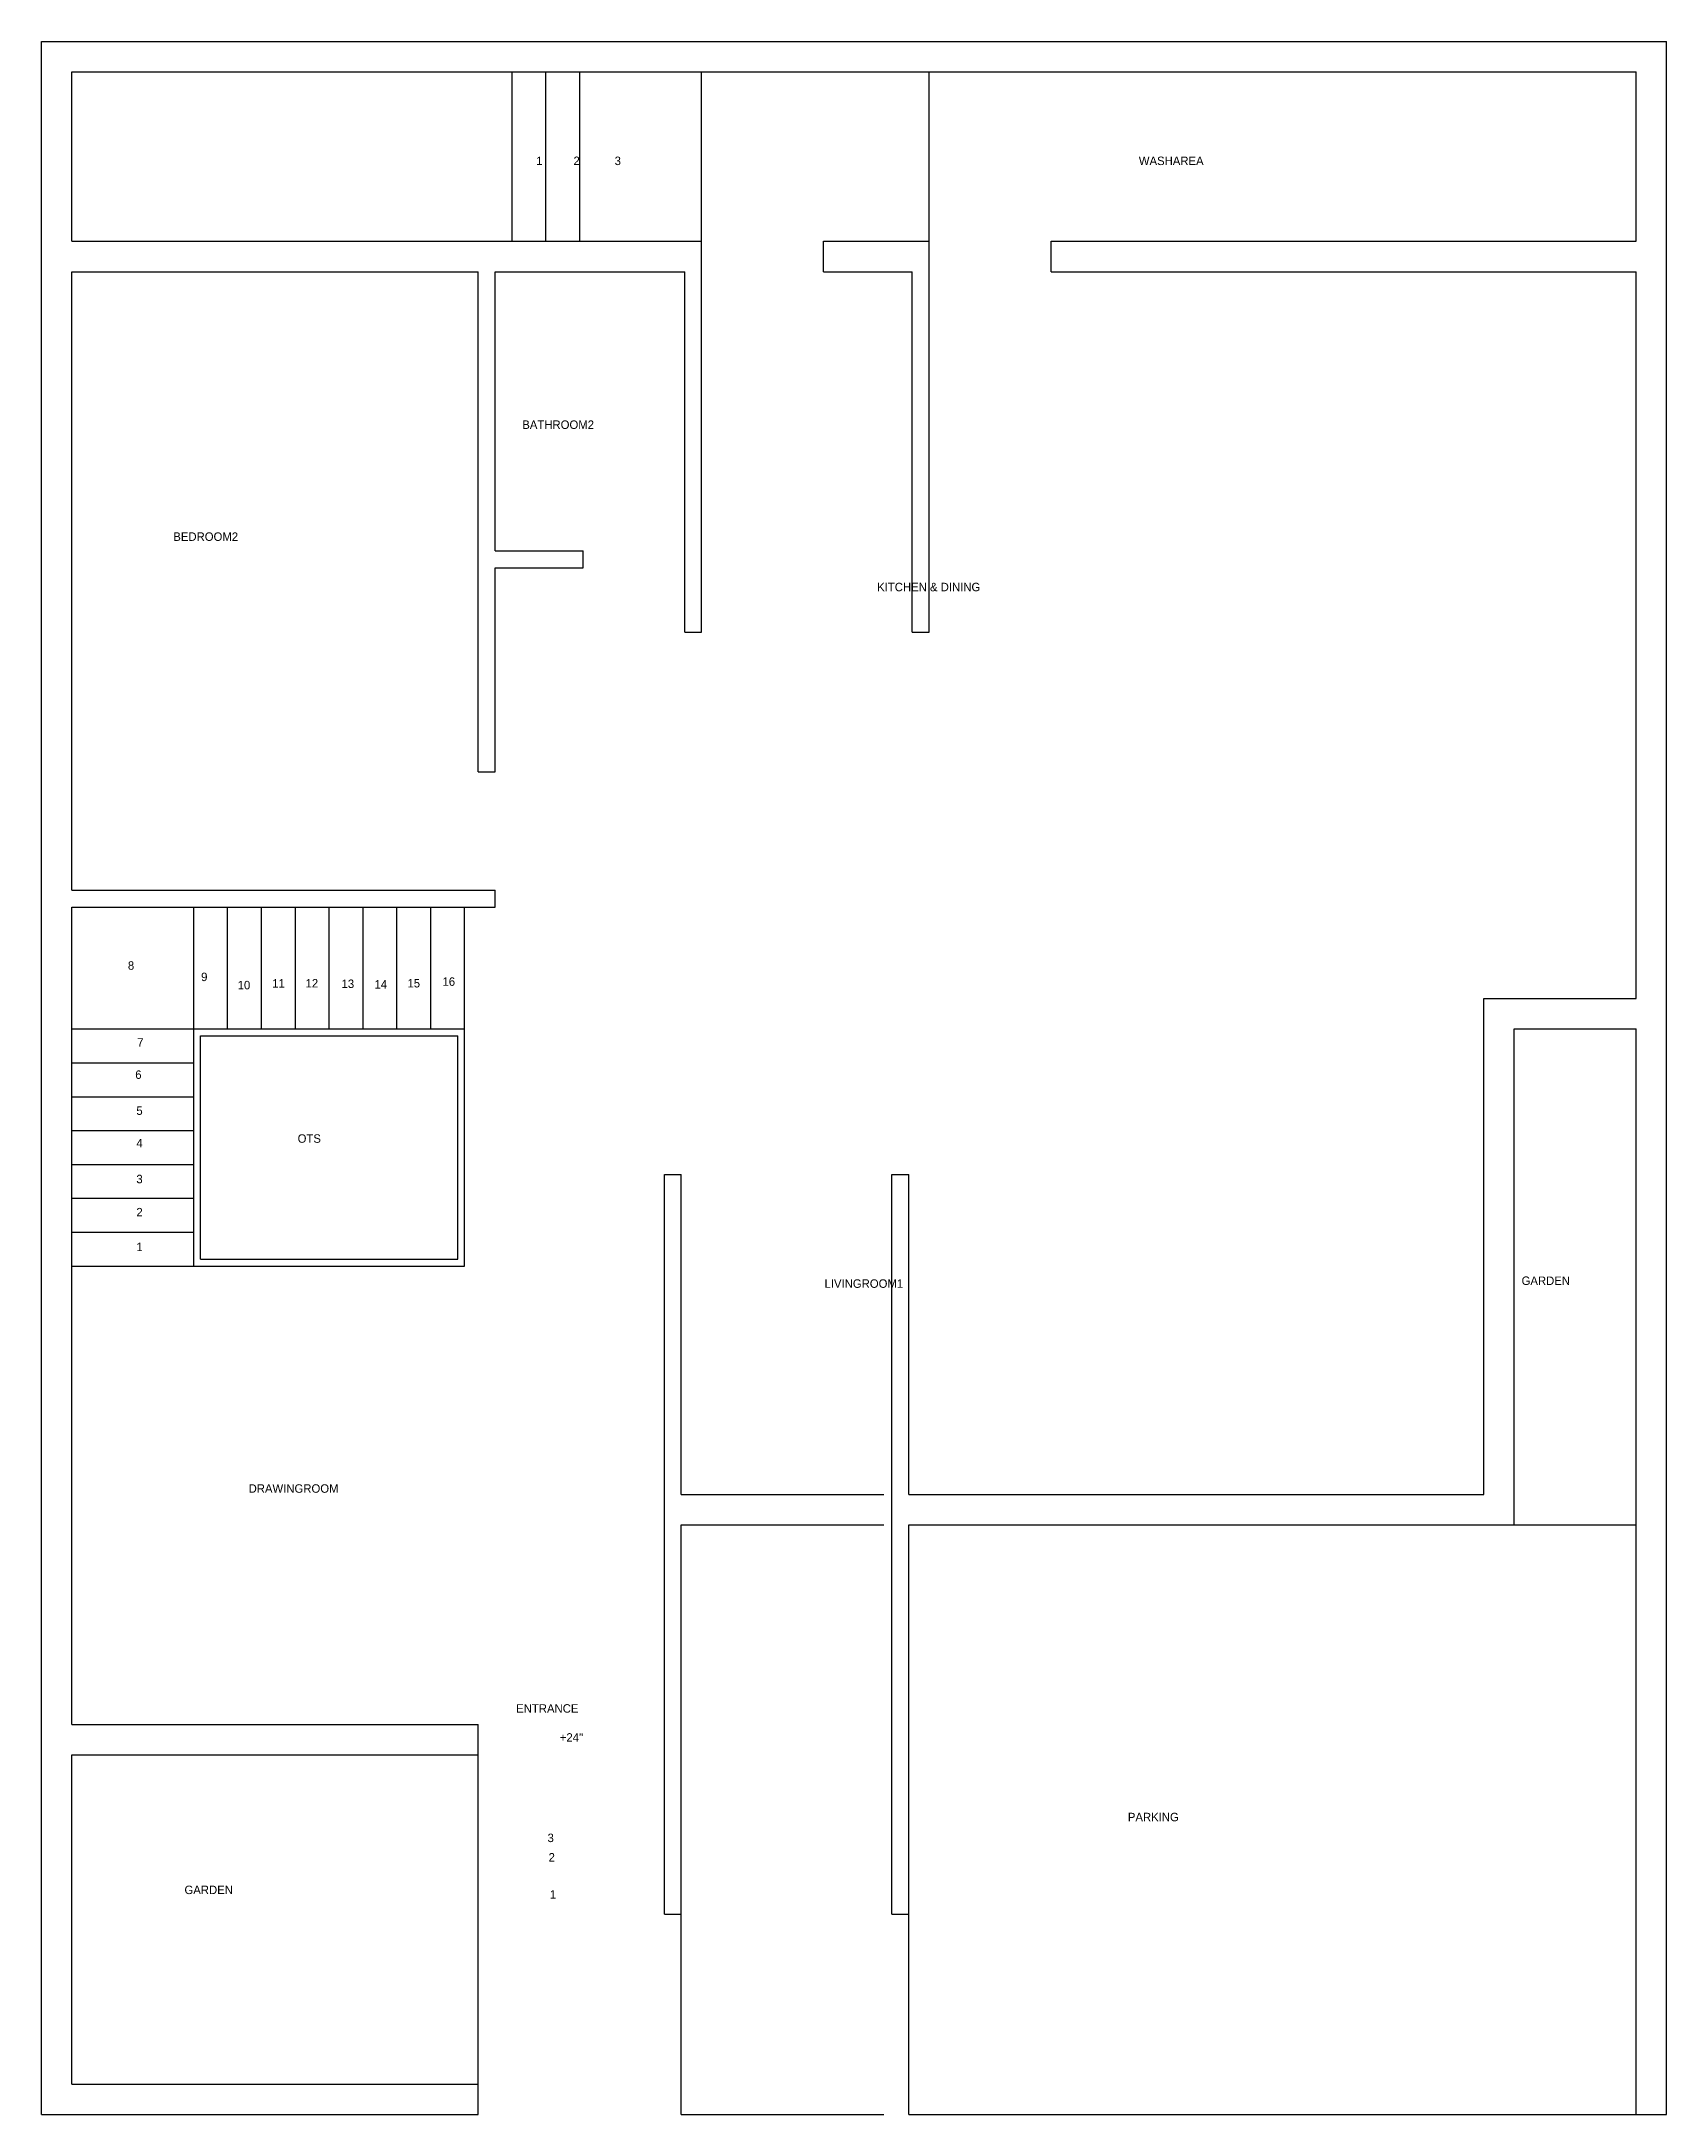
# Model space of a CAD drawing. Header units: metres. Extents: x 0 to 1067, y 0 to 612.
# Drawn here: x 0 to 480, y 0 to 612 of the extents above; entities that cross this region are included whole.
import ezdxf

# ---------------------------------------------------------------- set-up
doc = ezdxf.new("R2010")
doc.units = ezdxf.units.M
for name, color, linetype in [('Balcony', 7, 'Continuous'), ('BathRoom2', 7, 'Continuous'), ('BedRoom1', 7, 'Continuous'), ('Boundary', 7, 'Continuous'), ('DrawingRoom', 7, 'Continuous'), ('Entrance_Staircase', 7, 'Continuous'), ('EntranceStairs', 7, 'Continuous'), ('Garden', 7, 'Continuous'), ('Kitchen & Dining', 7, 'Continuous'), ('LivingRoom1', 7, 'Continuous'), ('OTS', 7, 'Continuous'), ('Parking', 7, 'Continuous'), ('Staircase', 7, 'Continuous'), ('WashArea', 7, 'Continuous'), ('WashArea_Staircase', 7, 'Continuous')]:
    doc.layers.add(name, color=color, linetype=linetype)

msp = doc.modelspace()

# ---------------------------------------------------------------- texts
at = {"layer": 'BathRoom2', "char_height": 2.5, "attachment_point": 1}
for s, insert in [('BATHROOM2', (142.03, 500.12)), ('BEDROOM2', (38.95, 467.07))]:
    msp.add_mtext(s, dxfattribs=dict(at, insert=insert))
at = {"layer": 'DrawingRoom', "insert": (61.19, 186.06), "char_height": 2.5, "attachment_point": 1}
msp.add_mtext('DRAWINGROOM', dxfattribs=at)
at = {"layer": 'Entrance_Staircase', "char_height": 2.5, "attachment_point": 1}
for s, insert in [('ENTRANCE', (140.22, 121.13)), ("+24''", (153.1, 112.57)), ('3', (149.48, 82.93)), ('2', (149.8, 77.19)), ('1', (150.15, 66.21))]:
    msp.add_mtext(s, dxfattribs=dict(at, insert=insert))
at = {"layer": 'Garden', "char_height": 2.5, "attachment_point": 1}
for insert in [(437.18, 247.4), (42.25, 67.58)]:
    msp.add_mtext('GARDEN', dxfattribs=dict(at, insert=insert))
at = {"layer": 'Kitchen & Dining', "insert": (246.84, 452.19), "char_height": 2.5, "attachment_point": 1}
msp.add_mtext('KITCHEN & DINING', dxfattribs=at)
at = {"layer": 'LivingRoom1', "insert": (231.3, 246.56), "char_height": 2.5, "attachment_point": 1}
msp.add_mtext('LIVINGROOM1', dxfattribs=at)
at = {"layer": 'OTS', "insert": (75.67, 289.38), "char_height": 2.5, "attachment_point": 1}
msp.add_mtext('OTS', dxfattribs=at)
at = {"layer": 'Parking', "insert": (320.89, 89.07), "char_height": 2.5, "attachment_point": 1}
msp.add_mtext('PARKING', dxfattribs=at)
at = {"layer": 'Staircase', "char_height": 2.5, "attachment_point": 1}
for s, insert in [('8', (25.54, 340.46)), ('9', (47.17, 337.11)), ('10', (57.96, 334.67)), ('11', (68.15, 335.18)), ('12', (78.03, 335.23)), ('13', (88.65, 335.07)), ('14', (98.37, 334.9)), ('15', (108.12, 335.23)), ('16', (118.46, 335.72)), ('7', (28.28, 317.74)), ('6', (27.71, 308.24)), ('5', (28.04, 297.61)), ('4', (28.04, 288.02)), ('3', (28.04, 277.43)), ('2', (28.04, 267.64)), ('1', (28.04, 257.39))]:
    msp.add_mtext(s, dxfattribs=dict(at, insert=insert))
at = {"layer": 'WashArea', "insert": (324.13, 578.01), "char_height": 2.5, "attachment_point": 1}
msp.add_mtext('WASHAREA', dxfattribs=at)
at = {"layer": 'WashArea_Staircase', "char_height": 2.5, "attachment_point": 1}
for s, insert in [('1', (146.16, 578.01)), ('2', (157.15, 578.01)), ('3', (169.3, 578.01))]:
    msp.add_mtext(s, dxfattribs=dict(at, insert=insert))

# ---------------------------------------------------------------- linework, layer by layer
at = {"layer": 'Balcony'}
for p, q in [((9, 553.02), (9, 603)), ((9, 603), (139, 603)), ((9, 553.02), (139, 553.02))]:
    msp.add_line(p, q, dxfattribs=at)
at = {"layer": 'BathRoom2'}
for p, q in [((9, 361.48), (9, 544.02)), ((9, 544.02), (129, 544.02)), ((129, 396.35), (129, 544.02)), ((134, 461.58), (134, 544.02)), ((134, 544.02), (190, 544.02)), ((190, 437.58), (190, 544.02)), ((248.85, 544.02), (257.2, 544.02)), ((257.2, 437.58), (257.2, 544.02)), ((134, 461.58), (160, 461.58)), ((160, 456.58), (160, 461.58)), ((134, 456.58), (160, 456.58)), ((129, 396.35), (134, 396.35)), ((9, 361.48), (134, 361.48))]:
    msp.add_line(p, q, dxfattribs=at)
at = {"layer": 'BedRoom1'}
msp.add_line((134, 356.48), (134, 361.48), dxfattribs=at)
at = {"layer": 'Boundary'}
for p, q in [((0, 0), (0, 612)), ((0, 612), (480, 612)), ((480, 0), (480, 612)), ((129, 0), (129, 9)), ((0, 0), (129, 0)), ((471, 0), (480, 0))]:
    msp.add_line(p, q, dxfattribs=at)
at = {"layer": 'DrawingRoom'}
for p, q in [((184, 114.58), (184, 277.48)), ((251.2, 114.58), (251.2, 277.48)), ((9, 115.16), (9, 250.48)), ((9, 115.16), (129, 115.16))]:
    msp.add_line(p, q, dxfattribs=at)
at = {"layer": 'Entrance_Staircase'}
for p, q in [((129, 59.2), (129, 115.16)), ((184, 59.2), (184, 114.58)), ((251.2, 59.2), (251.2, 114.58))]:
    msp.add_line(p, q, dxfattribs=at)
at = {"layer": 'EntranceStairs'}
for p, q in [((184, 59.2), (189, 59.2)), ((251.2, 59.2), (256.2, 59.2))]:
    msp.add_line(p, q, dxfattribs=at)
at = {"layer": 'Garden'}
for p, q in [((435, 174.04), (435, 320.48)), ((435, 320.48), (471, 320.48)), ((471, 174.04), (471, 320.48)), ((9, 9), (9, 106.16)), ((9, 106.16), (129, 106.16)), ((129, 9), (129, 59.2)), ((9, 9), (129, 9))]:
    msp.add_line(p, q, dxfattribs=at)
at = {"layer": 'Kitchen & Dining'}
for p, q in [((195, 437.58), (195, 553.02)), ((262.2, 437.58), (262.2, 553.02)), ((231, 544.02), (248.85, 544.02)), ((298.2, 544.02), (471, 544.02)), ((471, 329.48), (471, 544.02)), ((134, 396.35), (134, 456.58)), ((190, 437.58), (195, 437.58)), ((257.2, 437.58), (262.2, 437.58)), ((426, 329.48), (471, 329.48))]:
    msp.add_line(p, q, dxfattribs=at)
at = {"layer": 'LivingRoom1'}
for p, q in [((426, 183.04), (426, 329.48)), ((184, 277.48), (189, 277.48)), ((189, 183.04), (189, 277.48)), ((251.2, 277.48), (256.2, 277.48)), ((256.2, 183.04), (256.2, 277.48)), ((189, 183.04), (248.85, 183.04)), ((256.2, 183.04), (426, 183.04))]:
    msp.add_line(p, q, dxfattribs=at)
at = {"layer": 'OTS'}
for p, q in [((47, 252.48), (47, 318.48)), ((47, 318.48), (123, 318.48)), ((123, 252.48), (123, 318.48)), ((125, 250.48), (125, 320.48)), ((47, 252.48), (123, 252.48)), ((45, 250.48), (125, 250.48))]:
    msp.add_line(p, q, dxfattribs=at)
at = {"layer": 'Parking'}
for p, q in [((189, 0), (189, 174.04)), ((189, 174.04), (248.85, 174.04)), ((256.2, 0), (256.2, 174.04)), ((256.2, 174.04), (471, 174.04)), ((471, 0), (471, 174.04)), ((189, 0), (248.85, 0)), ((256.2, 0), (471, 0))]:
    msp.add_line(p, q, dxfattribs=at)
at = {"layer": 'Staircase'}
for p, q in [((9, 356.48), (134, 356.48)), ((9, 250.48), (9, 356.48)), ((45, 250.48), (45, 356.48)), ((55, 320.48), (55, 356.48)), ((65, 320.48), (65, 356.48)), ((75, 320.48), (75, 356.48)), ((85, 320.48), (85, 356.48)), ((95, 320.48), (95, 356.48)), ((105, 320.48), (105, 356.48)), ((115, 320.48), (115, 356.48)), ((125, 320.48), (125, 356.48)), ((9, 320.48), (125, 320.48)), ((9, 310.48), (45, 310.48)), ((9, 300.48), (45, 300.48)), ((9, 290.48), (45, 290.48)), ((9, 280.48), (45, 280.48)), ((9, 270.48), (45, 270.48)), ((9, 260.48), (45, 260.48)), ((9, 250.48), (45, 250.48))]:
    msp.add_line(p, q, dxfattribs=at)
at = {"layer": 'WashArea'}
for p, q in [((195, 553.02), (195, 603)), ((195, 603), (248.85, 603)), ((262.2, 553.02), (262.2, 603)), ((262.2, 603), (471, 603)), ((471, 553.02), (471, 603)), ((231, 544.02), (231, 553.02)), ((231, 553.02), (248.85, 553.02)), ((298.2, 544.02), (298.2, 553.02)), ((298.2, 553.02), (471, 553.02))]:
    msp.add_line(p, q, dxfattribs=at)
at = {"layer": 'WashArea_Staircase'}
for p, q in [((139, 553.02), (139, 603)), ((139, 603), (195, 603)), ((149, 553.02), (149, 603)), ((159, 553.02), (159, 603)), ((248.85, 603), (262.2, 603)), ((139, 553.02), (195, 553.02)), ((248.85, 553.02), (262.2, 553.02))]:
    msp.add_line(p, q, dxfattribs=at)

msp.set_redraw_order([(e.dxf.handle, doc.entitydb.next_handle()) for e in msp.query("TEXT MTEXT ATTDEF DIMENSION ARC_DIMENSION")])  # texts and dimensions are drawn at this point

doc.saveas('drawing.dxf')
